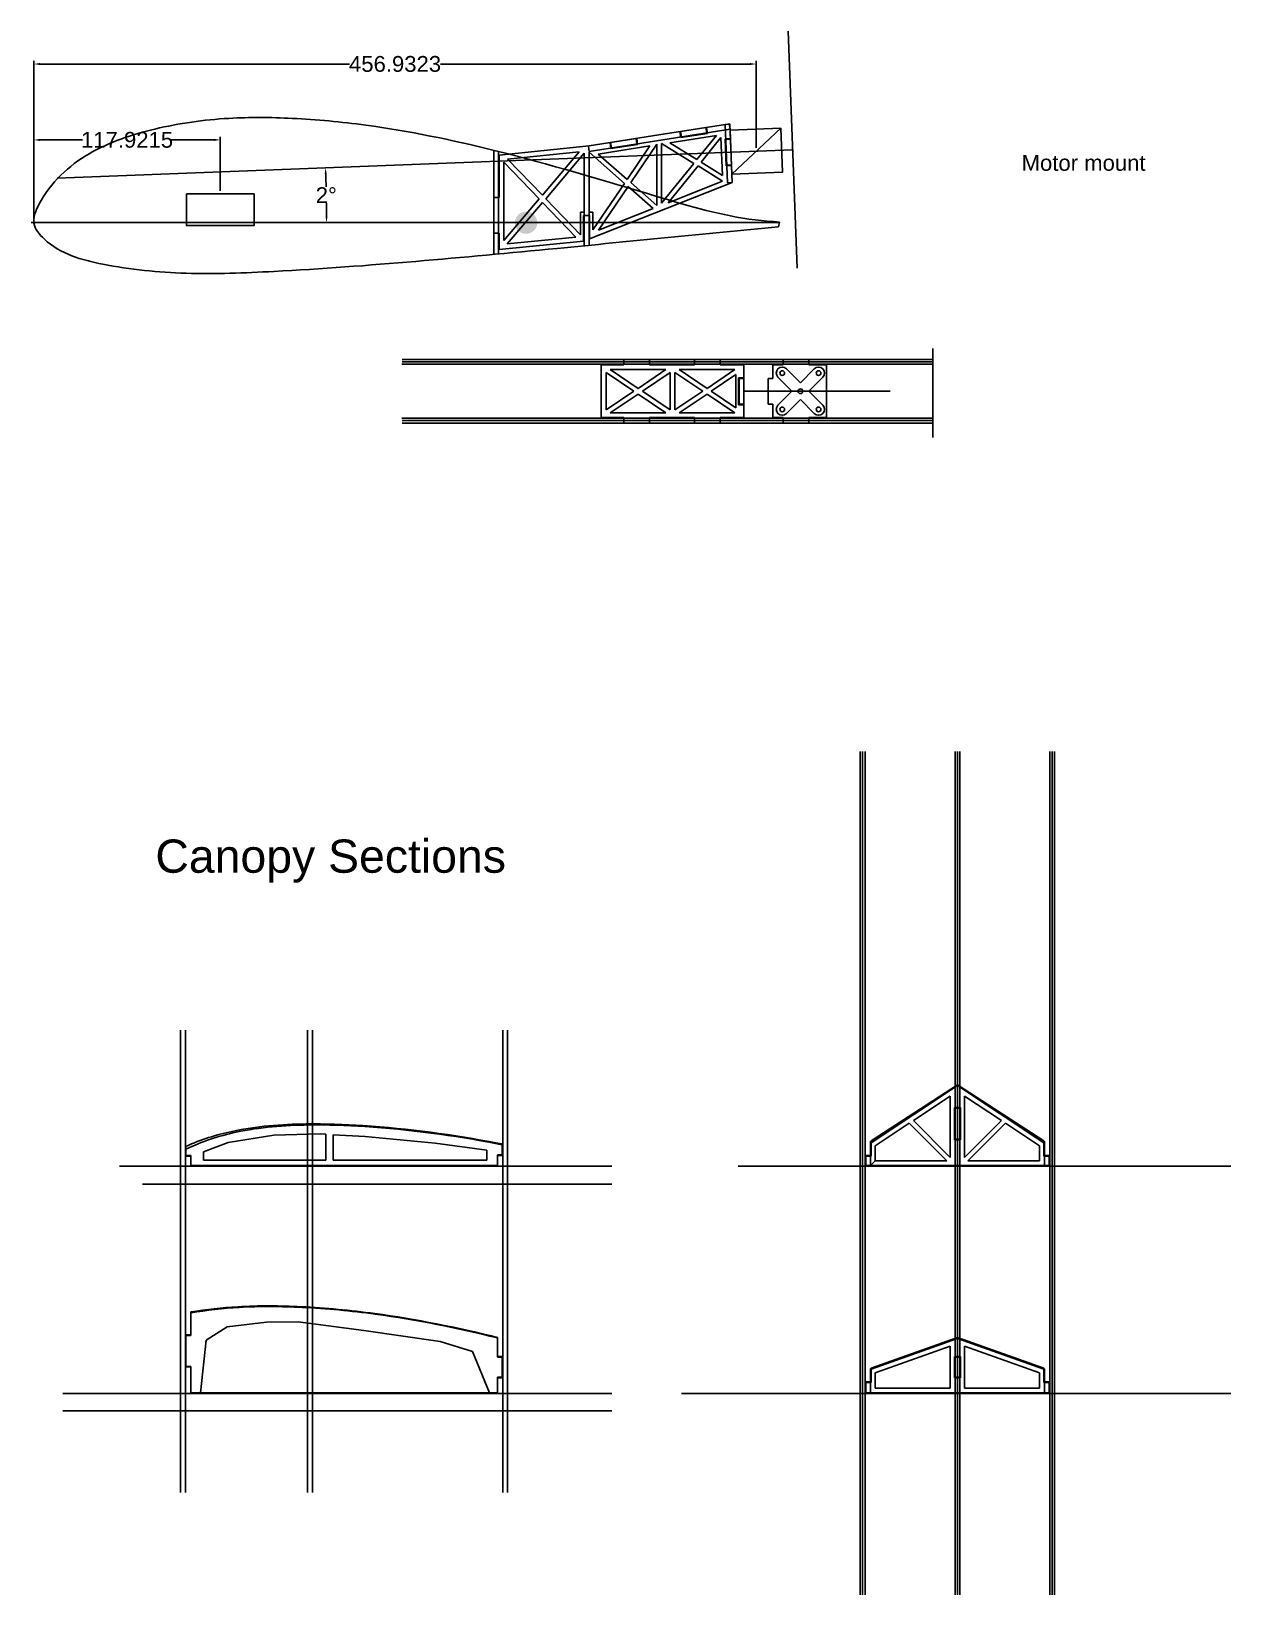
# Model space of a CAD drawing. Extents: x -4140 to 2524, y -1472 to 1305.
# Drawn here: x 1765 to 2524, y -741 to 248 of the extents above; entities that cross this region are included whole.
import ezdxf

# ---------------------------------------------------------------- set-up
doc = ezdxf.new("R2010")
doc.units = 0
doc.header["$MEASUREMENT"] = 0
doc.layers.get('0').update_dxf_attribs({"linetype": 'CONTINUOUS'})
doc.layers.get('DEFPOINTS').update_dxf_attribs({"linetype": 'CONTINUOUS'})
for name, color, linetype in [('CLEARANCE_CUT', 4, 'CONTINUOUS'), ('CONSTRUCTION', 2, 'CONTINUOUS'), ('DIMENSIONS', 4, 'CONTINUOUS'), ('HARDWARE', 7, 'CONTINUOUS'), ('MOTOR_AND_MOTOR_MOUNT', 5, 'CONTINUOUS'), ('NOTES', 4, 'CONTINUOUS'), ('PROFILES', 6, 'CONTINUOUS'), ('STRAIGHT_CUT_1', 7, 'CONTINUOUS')]:
    doc.layers.add(name, color=color, linetype=linetype)
doc.styles.add('CIRCUITGROVE', font='arial.ttf', dxfattribs={"height": 10})
doc.dimstyles.new('CIRCUITGROVE', dxfattribs={"dimtxt": 10, "dimasz": 4, "dimexe": 2, "dimexo": 2, "dimgap": 0.09, "dimtad": 0, "dimtih": 1, "dimtoh": 1, "dimdec": 4, "dimzin": 0, "dimdsep": 46, "dimtxsty": 'CIRCUITGROVE', "dimcen": 0.09, "dimadec": 0, "dimazin": 0, "dimtfac": 1, "dimtdec": 4, "dimtofl": 0, "dimtmove": 0, "dimatfit": 3, "dimfxl": 1, "dimtolj": 1, "dimtzin": 0, "dimarcsym": 0})

msp = doc.modelspace()

# ---------------------------------------------------------------- texts
at = {"layer": 'DIMENSIONS', "insert": (1843.49856, -263.18311), "char_height": 21, "width": 669.6066003, "attachment_point": 1, "style": 'CIRCUITGROVE'}
msp.add_mtext('{Canopy Sections}', dxfattribs=at)
at = {"layer": 'NOTES', "style": 'CIRCUITGROVE'}
msp.add_text('Motor mount', height=10, dxfattribs=at).set_placement((2391.39504, 159.82928))

# ---------------------------------------------------------------- blocks, each defined once
blk = doc.blocks.new('*D227')
at = {"layer": 'DEFPOINTS', "color": 0}
for p in [(2223.56, 227.36), (2223.56, 172.25), (1766.63, 127.05)]:
    blk.add_point(p, dxfattribs=at)
at = {"layer": 'STRAIGHT_CUT_1', "color": 0}
for p, q in [((1766.63, 129.05), (1766.63, 229.36)), ((2223.56, 174.25), (2223.56, 229.36)), ((1770.63, 227.36), (1966.31, 227.36)), ((2219.56, 227.36), (2023.88, 227.36))]:
    blk.add_line(p, q, dxfattribs=at)
for points in [[(1770.63, 228.03), (1770.63, 226.69), (1766.63, 227.36)], [(2219.56, 226.69), (2219.56, 228.03), (2223.56, 227.36)]]:
    blk.add_solid(points, dxfattribs=at)
at = {"layer": 'STRAIGHT_CUT_1', "color": 0, "insert": (1995.1, 227.36), "char_height": 10, "attachment_point": 5, "style": 'CIRCUITGROVE'}
blk.add_mtext('\\A1;456.9323', dxfattribs=at)
blk = doc.blocks.new('*D228')
at = {"layer": 'DEFPOINTS', "color": 0}
for p in [(1766.63, 179.37), (1884.55, 145.19), (1766.63, 127.05)]:
    blk.add_point(p, dxfattribs=at)
at = {"layer": 'STRAIGHT_CUT_1', "color": 0}
for p, q in [((1766.63, 129.05), (1766.63, 181.37)), ((1770.63, 179.37), (1797.44, 179.37)), ((1880.55, 179.37), (1853.74, 179.37)), ((1884.55, 147.19), (1884.55, 181.37))]:
    blk.add_line(p, q, dxfattribs=at)
for points in [[(1770.63, 180.03), (1770.63, 178.7), (1766.63, 179.37)], [(1880.55, 178.7), (1880.55, 180.03), (1884.55, 179.37)]]:
    blk.add_solid(points, dxfattribs=at)
at = {"layer": 'STRAIGHT_CUT_1', "color": 0, "insert": (1825.59, 179.37), "char_height": 10, "attachment_point": 5, "style": 'CIRCUITGROVE'}
blk.add_mtext('\\A1;117.9215', dxfattribs=at)
blk = doc.blocks.new('*D276')
at = {"layer": 'DEFPOINTS', "color": 0}
for p in [(2246.55, 173.13), (1781.29, 155.26), (1951.7, 138.63), (1765.01, 127.05), (2103.25, 127.05)]:
    blk.add_point(p, dxfattribs=at)
at = {"layer": 'PROFILES', "color": 0}
for start, end in [(1.4278, 1.94669), (0.25331, 0.77223)]:
    blk.add_arc((1047.02, 127.05), 904.75, start, end, dxfattribs=at)
for points in [[(1951.92, 157.81), (1950.58, 157.76), (1951.11, 161.78)], [(1951.1, 131.05), (1952.43, 131.05), (1951.77, 127.05)]]:
    blk.add_solid(points, dxfattribs=at)
at = {"layer": 'PROFILES', "color": 0, "insert": (1951.61, 144.42), "char_height": 10, "attachment_point": 5, "style": 'CIRCUITGROVE'}
blk.add_mtext('\\A1;2%%d', dxfattribs=at)

# ---------------------------------------------------------------- dimensions: what is measured, and where the dimension line sits
at = {"layer": 'PROFILES'}
dim = msp.add_angular_dim_2l(base=(1951.6991, 138.63296), line1=((1781.28593, 155.26082), (2246.54684, 173.13434)), line2=((1765.00688, 127.05332), (2103.25284, 127.05332)), dimstyle='CIRCUITGROVE', dxfattribs=at)
dim.commit()
dim.dimension.update_dxf_attribs({"geometry": '*D276', "text_midpoint": (1951.60647, 144.42219)})
at = {"layer": 'STRAIGHT_CUT_1'}
for base, p1, p2, picture, middle in [((2223.5638, 227.36125), (1766.63153, 127.05332), (2223.5638, 172.25142), '*D227', (1995.09766, 227.36125)), ((1766.63153, 179.36627), (1884.55303, 145.19151), (1766.63153, 127.05332), '*D228', (1825.59228, 179.36627))]:
    dim = msp.add_linear_dim(base=base, p1=p1, p2=p2, dimstyle='CIRCUITGROVE', dxfattribs=at)
    dim.commit()
    dim.dimension.update_dxf_attribs({"geometry": picture, "text_midpoint": middle})

# ---------------------------------------------------------------- hatches: boundary and pattern name
h = msp.add_hatch(color=256)
edge = h.paths.add_edge_path()
edge.add_arc((2078.01411, 127.05332), 7.06354, 0, 360)

# ---------------------------------------------------------------- linework, layer by layer
at = {"layer": 'CLEARANCE_CUT'}
for p, q in [((2148.53482, 176.51033), (2147.93708, 180.30407)), ((2175.90029, 180.82202), (2175.30255, 184.61576)), ((2192.76712, 183.47955), (2175.90029, 180.82202)), ((2192.76712, 183.47955), (2192.16938, 187.27329)), ((2207.24786, 180.16837), (2203.85036, 180.03786)), ((2204.50583, 162.97554), (2203.85036, 180.03786)), ((2131.66799, 173.8528), (2131.07025, 177.64654)), ((2148.53482, 176.51033), (2131.66799, 173.8528)), ((2207.90332, 163.10606), (2204.50583, 162.97554)), ((2215.73628, 28.9418), (2212.33628, 28.9418)), ((2212.33628, 11.87752), (2212.33628, 28.9418)), ((2215.73628, 11.8669), (2212.33628, 11.8669))]:
    msp.add_line(p, q, dxfattribs=at)
at = {"layer": 'CONSTRUCTION'}
for p, q in [((2057.5699, 172.77473), (2057.5699, 106.94033)), ((2060.61044, 172.0161), (2060.61044, 107.22597)), ((2114.74946, 157.22966), (2114.74946, 112.42149)), ((2117.79, 156.34538), (2117.79, 112.71607)), ((1765.00688, 127.05332), (2103.25284, 127.05332)), ((2103.25284, 127.05332), (2238.1861, 127.05332)), ((1999.65254, 40.52232), (2335.17105, 40.52232)), ((1999.3737, 37.48178), (2335.17105, 37.48178)), ((1999.51312, 39.00205), (2335.17105, 39.00205)), ((1999.3737, 3.32692), (2335.17105, 3.32692)), ((1999.51312, 1.80665), (2335.17105, 1.80665)), ((1999.65254, 0.28638), (2335.17105, 0.28638)), ((2289.37659, -740.86435), (2289.37659, -207.41954)), ((2290.81452, -740.86435), (2290.81452, -207.41954)), ((2292.37659, -740.86435), (2292.37659, -207.41954)), ((2349.31452, -740.86435), (2349.31452, -207.41954)), ((2350.81452, -740.86435), (2350.81452, -207.41954)), ((2352.31452, -740.86435), (2352.31452, -207.41954)), ((2409.25246, -740.86435), (2409.25246, -207.41954)), ((2410.81452, -740.86435), (2410.81452, -207.41954)), ((2412.25246, -740.86435), (2412.25246, -207.41954)), ((1859.41506, -383.70677), (1859.41506, -676.18574)), ((1862.4556, -383.70677), (1862.4556, -676.18574)), ((1939.76004, -383.70677), (1939.76004, -676.18574)), ((1942.80058, -383.70677), (1942.80058, -676.18574)), ((2063.27808, -383.70677), (2063.27808, -676.18574)), ((2066.31862, -383.70677), (2066.31862, -676.18574)), ((2350.81452, -664.18703), (2350.81452, -377.14239)), ((2132.27281, -481.113), (1835.28713, -481.113)), ((2290.81452, -664.18703), (2290.81452, -518.23574)), ((2410.81452, -664.18703), (2410.81452, -518.23574)), ((1784.95404, -624.63741), (2132.27281, -624.63741))]:
    msp.add_line(p, q, dxfattribs=at)
msp.add_spline([(2238.24581, 127.35464), (2222.87677, 128.791), (2161.25694, 143.44186), (2057.69543, 172.7436), (1976.54112, 188.68719), (1930.00307, 192.99627), (1889.92864, 192.99627), (1843.24696, 186.24538), (1801.59254, 170.58906), (1769.84899, 138.41461), (1766.689, 126.63646), (1773.15262, 116.72558), (1810.21069, 100.78199), (1862.92509, 95.03655), (1918.5122, 96.18564), (2097.61724, 110.76469), (2237.66229, 124.4101)], degree=3, dxfattribs=at)
at = {"layer": 'HARDWARE'}
for p, q in [((2132.27281, -469.86311), (1820.70792, -469.86311)), ((2523.67849, -469.86311), (2212.1136, -469.86311)), ((2132.27281, -613.58753), (1784.95404, -613.58753)), ((2523.67849, -613.58753), (2176.35972, -613.58753))]:
    msp.add_line(p, q, dxfattribs=at)
at = {"layer": 'MOTOR_AND_MOTOR_MOUNT'}
for p, q in [((2249.42593, 98.18962), (2243.66776, 248.07906)), ((2208.11302, 157.64753), (2239.01457, 186.85531)), ((1781.28593, 155.26082), (2246.54684, 173.13434)), ((2242.62486, 34.54648), (2251.46369, 25.70765)), ((2251.46369, 25.70765), (2260.30253, 34.54648)), ((2237.32156, 29.24318), (2246.16039, 20.40435)), ((2237.32156, 11.56551), (2246.16039, 20.40435)), ((2256.76699, 20.40435), (2265.60583, 29.24318)), ((2256.76699, 20.40435), (2265.60583, 11.56551)), ((2242.62486, 6.26221), (2251.46369, 15.10105)), ((2251.46369, 15.10105), (2260.30253, 6.26221))]:
    msp.add_line(p, q, dxfattribs=at)
msp.add_lwpolyline([(2208.11302, 157.64753), (2207.03816, 185.6269), (2239.01457, 186.85531), (2240.08943, 158.87594)], close=True, dxfattribs=at)
for centre in [(2239.97321, 31.89483), (2262.95418, 31.89483), (2251.46369, 20.40435), (2239.97321, 8.91386), (2262.95418, 8.91386)]:
    msp.add_circle(centre, 1.5, dxfattribs=at)
for centre, start, end in [((2239.97321, 31.89483), 45, 225), ((2262.95418, 31.89483), 315, 135), ((2239.97321, 8.91386), 135, 315), ((2262.95418, 8.91386), 225, 45)]:
    msp.add_arc(centre, 3.75, start, end, dxfattribs=at)
at = {"layer": 'PROFILES', "color": 4}
for p, q in [((2206.88584, 189.59201), (2162.0223, 182.52333)), ((2206.88584, 189.59201), (2208.31416, 152.41165)), ((2162.0223, 182.52333), (2117.79, 175.55411)), ((2117.79, 175.55411), (2061.01044, 169.72954)), ((2061.01044, 169.72954), (2061.01044, 142.94335)), ((2208.31416, 152.41165), (2118.19, 116.76634)), ((2057.5699, 142.94335), (2061.01044, 142.94335)), ((2057.5699, 120.45954), (2057.5699, 142.94335)), ((2118.19, 131.59861), (2114.34946, 131.59861)), ((2114.34946, 131.59861), (2114.34946, 115.24735)), ((2118.19, 131.59861), (2118.19, 116.76634)), ((2061.01044, 120.45954), (2057.5699, 120.45954)), ((2061.01044, 120.45954), (2061.01044, 110.02109)), ((2114.34946, 115.24735), (2061.01044, 110.0338))]:
    msp.add_line(p, q, dxfattribs=at)
at = {"layer": 'PROFILES'}
for p, q in [((2203.90169, 189.12183), (2206.89948, 189.23699)), ((2205.31637, 152.29649), (2203.90169, 189.12183)), ((2207.01883, 186.12998), (2206.48335, 189.52859)), ((2207.01883, 186.12998), (2117.923, 172.09208)), ((2131.46538, 177.70879), (2147.54195, 180.24181)), ((2148.07744, 176.8432), (2147.54195, 180.24181)), ((2175.69768, 184.67802), (2191.77425, 187.21103)), ((2176.23316, 181.2794), (2175.69768, 184.67802)), ((2192.30974, 183.81242), (2191.77425, 187.21103)), ((2207.26321, 179.76867), (2204.26542, 179.65351)), ((2061.01044, 172.0161), (2061.01044, 171.91561)), ((2117.923, 172.09208), (2117.38751, 175.49069)), ((2132.00086, 174.31018), (2131.46538, 177.70879)), ((2207.88797, 163.50576), (2204.89018, 163.3906)), ((2205.31637, 152.29649), (2208.31416, 152.41165)), ((2237.66229, 124.4101), (2238.24581, 127.35464)), ((2139.79285, 40.52232), (2156.06775, 40.52232)), ((2139.79285, 37.08178), (2139.79285, 40.52232)), ((2156.06775, 37.08178), (2156.06775, 40.52232)), ((2184.57082, 40.52232), (2200.84572, 40.52232)), ((2184.57082, 37.08178), (2184.57082, 40.52232)), ((2200.84572, 37.08178), (2200.84572, 40.52232)), ((2240.59, 40.52232), (2240.59, 37.12232)), ((2256.8649, 40.52232), (2240.59, 40.52232)), ((2256.8649, 40.52232), (2256.8649, 37.12232)), ((2335.17105, 47.50421), (2335.17105, -8.9261)), ((2139.79285, 37.08178), (2125.54132, 37.08178)), ((2125.54132, 3.72692), (2125.54132, 37.08178)), ((2170.31929, 37.08178), (2156.06775, 37.08178)), ((2184.57082, 37.08178), (2170.31929, 37.08178)), ((2215.73628, 37.08178), (2200.84572, 37.08178)), ((2215.73628, 3.72692), (2215.73628, 37.08178)), ((2240.59, 37.12232), (2234.11469, 37.12232)), ((2234.11469, 28.5418), (2234.11469, 37.12232)), ((2267.96719, 37.12232), (2256.8649, 37.12232)), ((2267.96719, 3.68638), (2267.96719, 37.12232)), ((2212.73628, 12.2669), (2212.73628, 28.5418)), ((2215.73628, 28.5418), (2212.73628, 28.5418)), ((2215.73628, 20.40435), (2308.34948, 20.40435)), ((2231.11469, 12.2669), (2231.11469, 28.5418)), ((2234.11469, 28.5418), (2231.11469, 28.5418)), ((2215.73628, 12.2669), (2212.73628, 12.2669)), ((2234.11469, 12.2669), (2231.11469, 12.2669)), ((2234.11469, 3.68638), (2234.11469, 12.2669)), ((2139.79285, 3.72692), (2125.54132, 3.72692)), ((2139.79285, 3.72692), (2139.79285, 0.28638)), ((2139.79285, 0.28638), (2156.06775, 0.28638)), ((2170.31929, 3.72692), (2156.06775, 3.72692)), ((2156.06775, 3.72692), (2156.06775, 0.28638)), ((2184.57082, 3.72692), (2170.31929, 3.72692)), ((2184.57082, 3.72692), (2184.57082, 0.28638)), ((2184.57082, 0.28638), (2200.84572, 0.28638)), ((2215.73628, 3.72692), (2200.84572, 3.72692)), ((2200.84572, 3.72692), (2200.84572, 0.28638)), ((2240.59, 3.68638), (2234.11469, 3.68638)), ((2240.59, 0.28638), (2240.59, 3.68638)), ((2256.8649, 0.28638), (2240.59, 0.28638)), ((2267.96719, 3.68638), (2256.8649, 3.68638)), ((2256.8649, 0.28638), (2256.8649, 3.68638)), ((2296.21713, -453.78411), (2350.81452, -418.29908)), ((2350.81452, -418.82748), (2296.21713, -455.09042)), ((2350.81452, -469.46311), (2350.81452, -418.29908)), ((2405.45246, -453.81046), (2350.81452, -418.29908)), ((2350.81452, -469.46311), (2350.81452, -418.82748)), ((2350.81452, -418.82748), (2405.45246, -455.11734)), ((2346.31452, -425.41776), (2322.92532, -440.95259)), ((2346.31452, -464.34179), (2346.31452, -425.41776)), ((2352.71452, -432.69182), (2348.91452, -432.69182)), ((2348.91452, -453.09182), (2348.91452, -432.69182)), ((2352.35506, -433.09182), (2349.31452, -433.09182)), ((2352.71452, -453.09182), (2352.71452, -432.69182)), ((2355.31452, -464.34179), (2355.31452, -425.41776)), ((2355.31452, -425.41776), (2378.70373, -440.95259)), ((2320.37594, -442.64585), (2298.81713, -456.96496)), ((2344.1932, -466.46311), (2320.37594, -442.64585)), ((2346.31452, -464.34179), (2322.92532, -440.95259)), ((2355.31452, -464.34179), (2378.70373, -440.95259)), ((2357.43584, -466.46311), (2381.2531, -442.64585)), ((2381.2531, -442.64585), (2402.81192, -456.96496)), ((1889.59089, -454.76375), (1873.88467, -460.64311)), ((1918.40931, -450.14541), (1889.59089, -454.76375)), ((1947.78193, -449.40648), (1918.40931, -450.14541)), ((1951.36226, -449.6164), (1947.78193, -449.40648)), ((1951.36226, -466.00038), (1951.36226, -449.6164)), ((1976.13852, -451.06908), (1955.98059, -449.88718)), ((1955.98059, -466.00038), (1955.98059, -449.88718)), ((2020.56692, -455.13322), (1976.13852, -451.06908)), ((2295.81713, -469.46311), (2295.81713, -454.04408)), ((2296.21713, -463.50435), (2296.21713, -453.78411)), ((2352.71452, -453.09182), (2348.91452, -453.09182)), ((2352.35506, -452.69182), (2349.31452, -452.69182)), ((2405.45246, -463.50435), (2405.45246, -453.81046)), ((2405.85246, -469.46311), (2405.85246, -454.04408)), ((1862.8556, -463.10435), (1862.8556, -457.27842)), ((1865.89614, -463.10435), (1862.8556, -463.10435)), ((1865.89614, -463.50435), (1862.8556, -463.50435)), ((1865.89614, -469.46311), (1865.89614, -463.10435)), ((1873.88467, -460.64311), (1873.88467, -466.00038)), ((2053.08001, -459.65919), (2020.56692, -455.13322)), ((2053.08001, -466.00038), (2053.08001, -459.65919)), ((2059.83754, -469.46311), (2059.83754, -462.53685)), ((2062.87808, -462.53685), (2059.83754, -462.53685)), ((2062.87808, -462.93685), (2059.83754, -462.93685)), ((2062.87808, -462.53685), (2062.87808, -455.72929)), ((2295.81713, -463.10435), (2292.77659, -463.10435)), ((2292.77659, -469.46311), (2292.77659, -463.50435)), ((2292.77659, -469.46311), (2292.77659, -463.50435)), ((2296.21713, -463.50435), (2292.77659, -463.50435)), ((2298.81713, -466.46311), (2298.81713, -456.96496)), ((2402.81192, -466.46311), (2402.81192, -456.96496)), ((2405.45246, -463.50435), (2408.85246, -463.50435)), ((2405.85246, -463.10435), (2408.893, -463.10435)), ((2408.85246, -469.46311), (2408.85246, -463.50435)), ((2408.85246, -469.46311), (2408.85246, -463.50435)), ((1865.89614, -469.46311), (2059.83754, -469.46311)), ((1873.88467, -466.00038), (1951.36226, -466.00038)), ((1955.98059, -466.00038), (2053.08001, -466.00038)), ((2292.77659, -469.46311), (2408.85246, -469.46311)), ((2295.81713, -469.46311), (2298.81713, -466.46311)), ((2298.81713, -466.46311), (2344.1932, -466.46311)), ((2402.81192, -466.46311), (2357.43584, -466.46311)), ((1865.89614, -576.81624), (1865.89614, -562.02349)), ((1875.53985, -579.7986), (1888.96197, -571.43697)), ((1888.96197, -571.43697), (1913.85769, -568.45814)), ((1913.85769, -568.45814), (1933.88251, -568.1897)), ((1933.88251, -568.1897), (1975.37538, -573.78222)), ((1865.89614, -576.41624), (1862.8556, -576.41624)), ((1862.8556, -596.41624), (1862.8556, -576.81624)), ((1865.89614, -576.81624), (1862.8556, -576.81624)), ((1872.00527, -613.18753), (1875.53985, -579.7986)), ((1975.37538, -573.78222), (2023.54319, -580.63756)), ((2023.54319, -580.63756), (2044.1487, -586.93415)), ((2059.83754, -590.50455), (2059.83754, -578.069)), ((2296.21713, -597.62673), (2350.81452, -578.069)), ((2296.21713, -598.23034), (2350.81452, -578.8169)), ((2350.81452, -613.18753), (2350.81452, -578.069)), ((2405.41192, -597.62673), (2350.81452, -578.069)), ((2350.81452, -613.18753), (2350.81452, -578.8169)), ((2405.41192, -598.23034), (2350.81452, -578.8169)), ((2044.1487, -586.93415), (2054.77047, -613.18753)), ((2062.87808, -590.10455), (2059.83754, -590.10455)), ((2062.87808, -590.50455), (2059.83754, -590.50455)), ((2062.87808, -603.23416), (2062.87808, -590.50455)), ((2298.81713, -600.48985), (2346.31452, -583.60099)), ((2346.31452, -610.18753), (2346.31452, -583.60099)), ((2352.75506, -590.10455), (2348.91452, -590.10455)), ((2348.91452, -603.63416), (2348.91452, -590.10455)), ((2352.35506, -590.50455), (2349.31452, -590.50455)), ((2352.75506, -590.10455), (2352.75506, -603.63416)), ((2355.31452, -610.18753), (2355.31452, -583.60099)), ((2402.81192, -600.48985), (2355.31452, -583.60099)), ((1865.89614, -596.41624), (1862.8556, -596.41624)), ((1865.89614, -596.81624), (1862.8556, -596.81624)), ((1865.89614, -613.18753), (1865.89614, -596.41624)), ((2059.83754, -613.18753), (2059.83754, -603.23416)), ((2062.87808, -603.23416), (2059.83754, -603.23416)), ((2295.81713, -613.18753), (2295.81713, -597.77002)), ((2296.21713, -606.66126), (2296.21713, -597.62673)), ((2298.81713, -610.18753), (2298.81713, -600.48985)), ((2352.35506, -603.23416), (2349.31452, -603.23416)), ((2402.81192, -610.18753), (2402.81192, -600.48985)), ((2405.41192, -606.66126), (2405.41192, -597.62673)), ((2405.81192, -613.18753), (2405.81192, -597.98038)), ((2062.87808, -603.63416), (2059.83754, -603.63416)), ((2295.81713, -606.26126), (2292.77659, -606.26126)), ((2292.77659, -613.18753), (2292.77659, -606.66126)), ((2292.77659, -613.18753), (2292.77659, -606.66126)), ((2296.21713, -606.66126), (2292.77659, -606.66126)), ((2298.81713, -610.18753), (2346.31452, -610.18753)), ((2352.75506, -603.63416), (2348.91452, -603.63416)), ((2355.31452, -610.18753), (2402.81192, -610.18753)), ((2405.41192, -606.66126), (2408.85246, -606.66126)), ((2405.81192, -606.26126), (2408.85246, -606.26126)), ((2408.85246, -613.18753), (2408.85246, -606.66126)), ((2408.85246, -613.18753), (2408.85246, -606.66126)), ((1865.89614, -613.18753), (2059.83754, -613.18753)), ((2292.77659, -613.18753), (2408.85246, -613.18753))]:
    msp.add_line(p, q, dxfattribs=at)
at = {"layer": 'PROFILES', "color": 4}
for points, knots in [([(2062.87808, -455.77095), (2061.92074, -455.58146), (2032.84463, -449.88293), (1991.46965, -444.34588), (1935.21211, -442.40416), (1897.13445, -445.23092), (1872.20496, -452.9765), (1862.8556, -457.27842)], [134.097825982, 134.097825982, 134.097825982, 134.097825982, 137.024663037, 222.954190767, 258.862396565, 305.931420129, 336.635032178, 336.635032178, 336.635032178, 336.635032178]), ([(2062.87808, -456.26002), (2061.81891, -456.04987), (2033.10738, -450.41534), (1992.29718, -444.95387), (1936.96992, -443.04425), (1898.43235, -445.90516), (1872.92127, -454.10003), (1862.8556, -459.08287)], [131.52031758, 131.52031758, 131.52031758, 131.52031758, 134.758806721, 219.267393441, 254.581816828, 300.872501354, 334.321295991, 334.321295991, 334.321295991, 334.321295991]), ([(2059.83754, -578.38784), (2034.37129, -572.16128), (1993.39681, -563.78651), (1938.6262, -558.61093), (1899.47453, -558.23127), (1876.05628, -560.85291), (1865.89614, -562.6019)], [188.768931825, 188.768931825, 188.768931825, 188.768931825, 267.423565555, 313.868436443, 353.69228251, 384.567219809, 384.567219809, 384.567219809, 384.567219809])]:
    msp.add_open_spline(points, degree=3, knots=knots, dxfattribs=at)
at = {"layer": 'PROFILES'}
msp.add_open_spline([(2059.83754, -578.069), (2034.2481, -571.81541), (1993.05364, -563.39994), (1937.9773, -558.19547), (1898.95381, -557.81706), (1875.7561, -560.36917), (1865.89614, -562.02349)], degree=3, knots=[190.07387385, 190.07387385, 190.07387385, 190.07387385, 269.106268803, 315.843383701, 355.917812453, 385.866430576, 385.866430576, 385.866430576, 385.866430576], dxfattribs=at)
at = {"layer": 'STRAIGHT_CUT_1'}
for p, q in [((2198.4191, 182.18397), (2168.93749, 177.53887)), ((2186.05138, 166.90851), (2198.4191, 182.18397)), ((2188.65444, 165.29161), (2201.21878, 180.80992)), ((2201.21878, 180.80992), (2202.13666, 156.91707)), ((2111.63187, 171.90665), (2066.29204, 167.2556)), ((2088.2638, 144.35905), (2111.63187, 171.90665)), ((2090.38014, 142.15364), (2114.74946, 170.88157)), ((2114.74946, 133.59861), (2114.74946, 170.88157)), ((2117.79, 133.59861), (2117.79, 171.51927)), ((2140.1861, 151.82756), (2117.79, 171.51927)), ((2156.31204, 175.5496), (2123.66175, 170.40524)), ((2141.90873, 154.36163), (2123.66175, 170.40524)), ((2141.90873, 154.36163), (2156.31204, 175.5496)), ((2144.20988, 152.33835), (2160.69605, 176.59031)), ((2160.69605, 137.84293), (2160.69605, 176.59031)), ((2163.73659, 139.34736), (2163.73659, 177.19006)), ((2184.12311, 164.52689), (2163.73659, 177.19006)), ((2186.05138, 166.90851), (2168.93749, 177.53887)), ((2064.01044, 165.24184), (2086.28654, 142.02814)), ((2064.01044, 165.24184), (2064.01044, 115.76781)), ((2066.29204, 167.2556), (2088.2638, 144.35905)), ((2163.73659, 139.34736), (2184.12311, 164.52689)), ((2167.89497, 139.65145), (2186.72617, 162.90999)), ((2202.27752, 153.25021), (2186.72617, 162.90999)), ((2202.13666, 156.91707), (2188.65444, 165.29161)), ((2120.19, 122.41231), (2140.1861, 151.82756)), ((2123.70413, 122.17338), (2142.48725, 149.80428)), ((2158.33487, 135.8703), (2142.48725, 149.80428)), ((2160.69605, 137.84293), (2144.20988, 152.33835)), ((2202.27752, 153.25021), (2167.89497, 139.65145)), ((2064.01044, 115.76781), (2086.28654, 142.02814)), ((2066.11363, 113.5469), (2088.40288, 139.82273)), ((2088.40288, 139.82273), (2109.54385, 117.79193)), ((2090.38014, 142.15364), (2112.34946, 119.25963)), ((2114.74946, 133.59861), (2112.34946, 133.59861)), ((2112.34946, 133.56201), (2112.34946, 119.25963)), ((2120.19, 133.59861), (2117.79, 133.59861)), ((2120.19, 133.60046), (2120.19, 122.41231)), ((2158.33487, 135.8703), (2123.70413, 122.17338)), ((2109.54385, 117.79193), (2066.11363, 113.5469)), ((2128.54132, 8.53566), (2128.54132, 32.27304)), ((2146.1557, 20.40435), (2128.54132, 32.27304)), ((2166.45444, 34.08178), (2131.22567, 34.08178)), ((2148.84006, 22.21309), (2131.22567, 34.08178)), ((2148.84006, 22.21309), (2166.45444, 34.08178)), ((2151.52441, 20.40435), (2169.1388, 32.27304)), ((2169.1388, 8.53566), (2169.1388, 32.27304)), ((2172.1388, 8.53566), (2172.1388, 32.27304)), ((2189.75318, 20.40435), (2172.1388, 32.27304)), ((2210.05192, 34.08178), (2174.82315, 34.08178)), ((2192.43754, 22.21309), (2174.82315, 34.08178)), ((2192.43754, 22.21309), (2210.05192, 34.08178)), ((2195.12189, 20.40435), (2210.73628, 30.92543)), ((2210.73628, 9.88327), (2210.73628, 30.92543)), ((2128.54132, 8.53566), (2146.1557, 20.40435)), ((2169.1388, 8.53566), (2151.52441, 20.40435)), ((2172.1388, 8.53566), (2189.75318, 20.40435)), ((2210.73628, 9.88327), (2195.12189, 20.40435)), ((2131.22567, 6.72692), (2148.84006, 18.59561)), ((2166.45444, 6.72692), (2148.84006, 18.59561)), ((2174.82315, 6.72692), (2192.43754, 18.59561)), ((2210.05192, 6.72692), (2192.43754, 18.59561)), ((2166.45444, 6.72692), (2131.22567, 6.72692)), ((2210.05192, 6.72692), (2174.82315, 6.72692))]:
    msp.add_line(p, q, dxfattribs=at)
msp.add_lwpolyline([(1863.13008, 145.19151), (1863.13008, 125.17797), (1905.97598, 125.17797), (1905.97598, 145.19151)], close=True, dxfattribs=at)

msp.set_redraw_order([(e.dxf.handle, doc.entitydb.next_handle()) for e in msp.query("TEXT MTEXT ATTDEF DIMENSION ARC_DIMENSION")])  # texts and dimensions are drawn at this point

doc.saveas('drawing.dxf')
